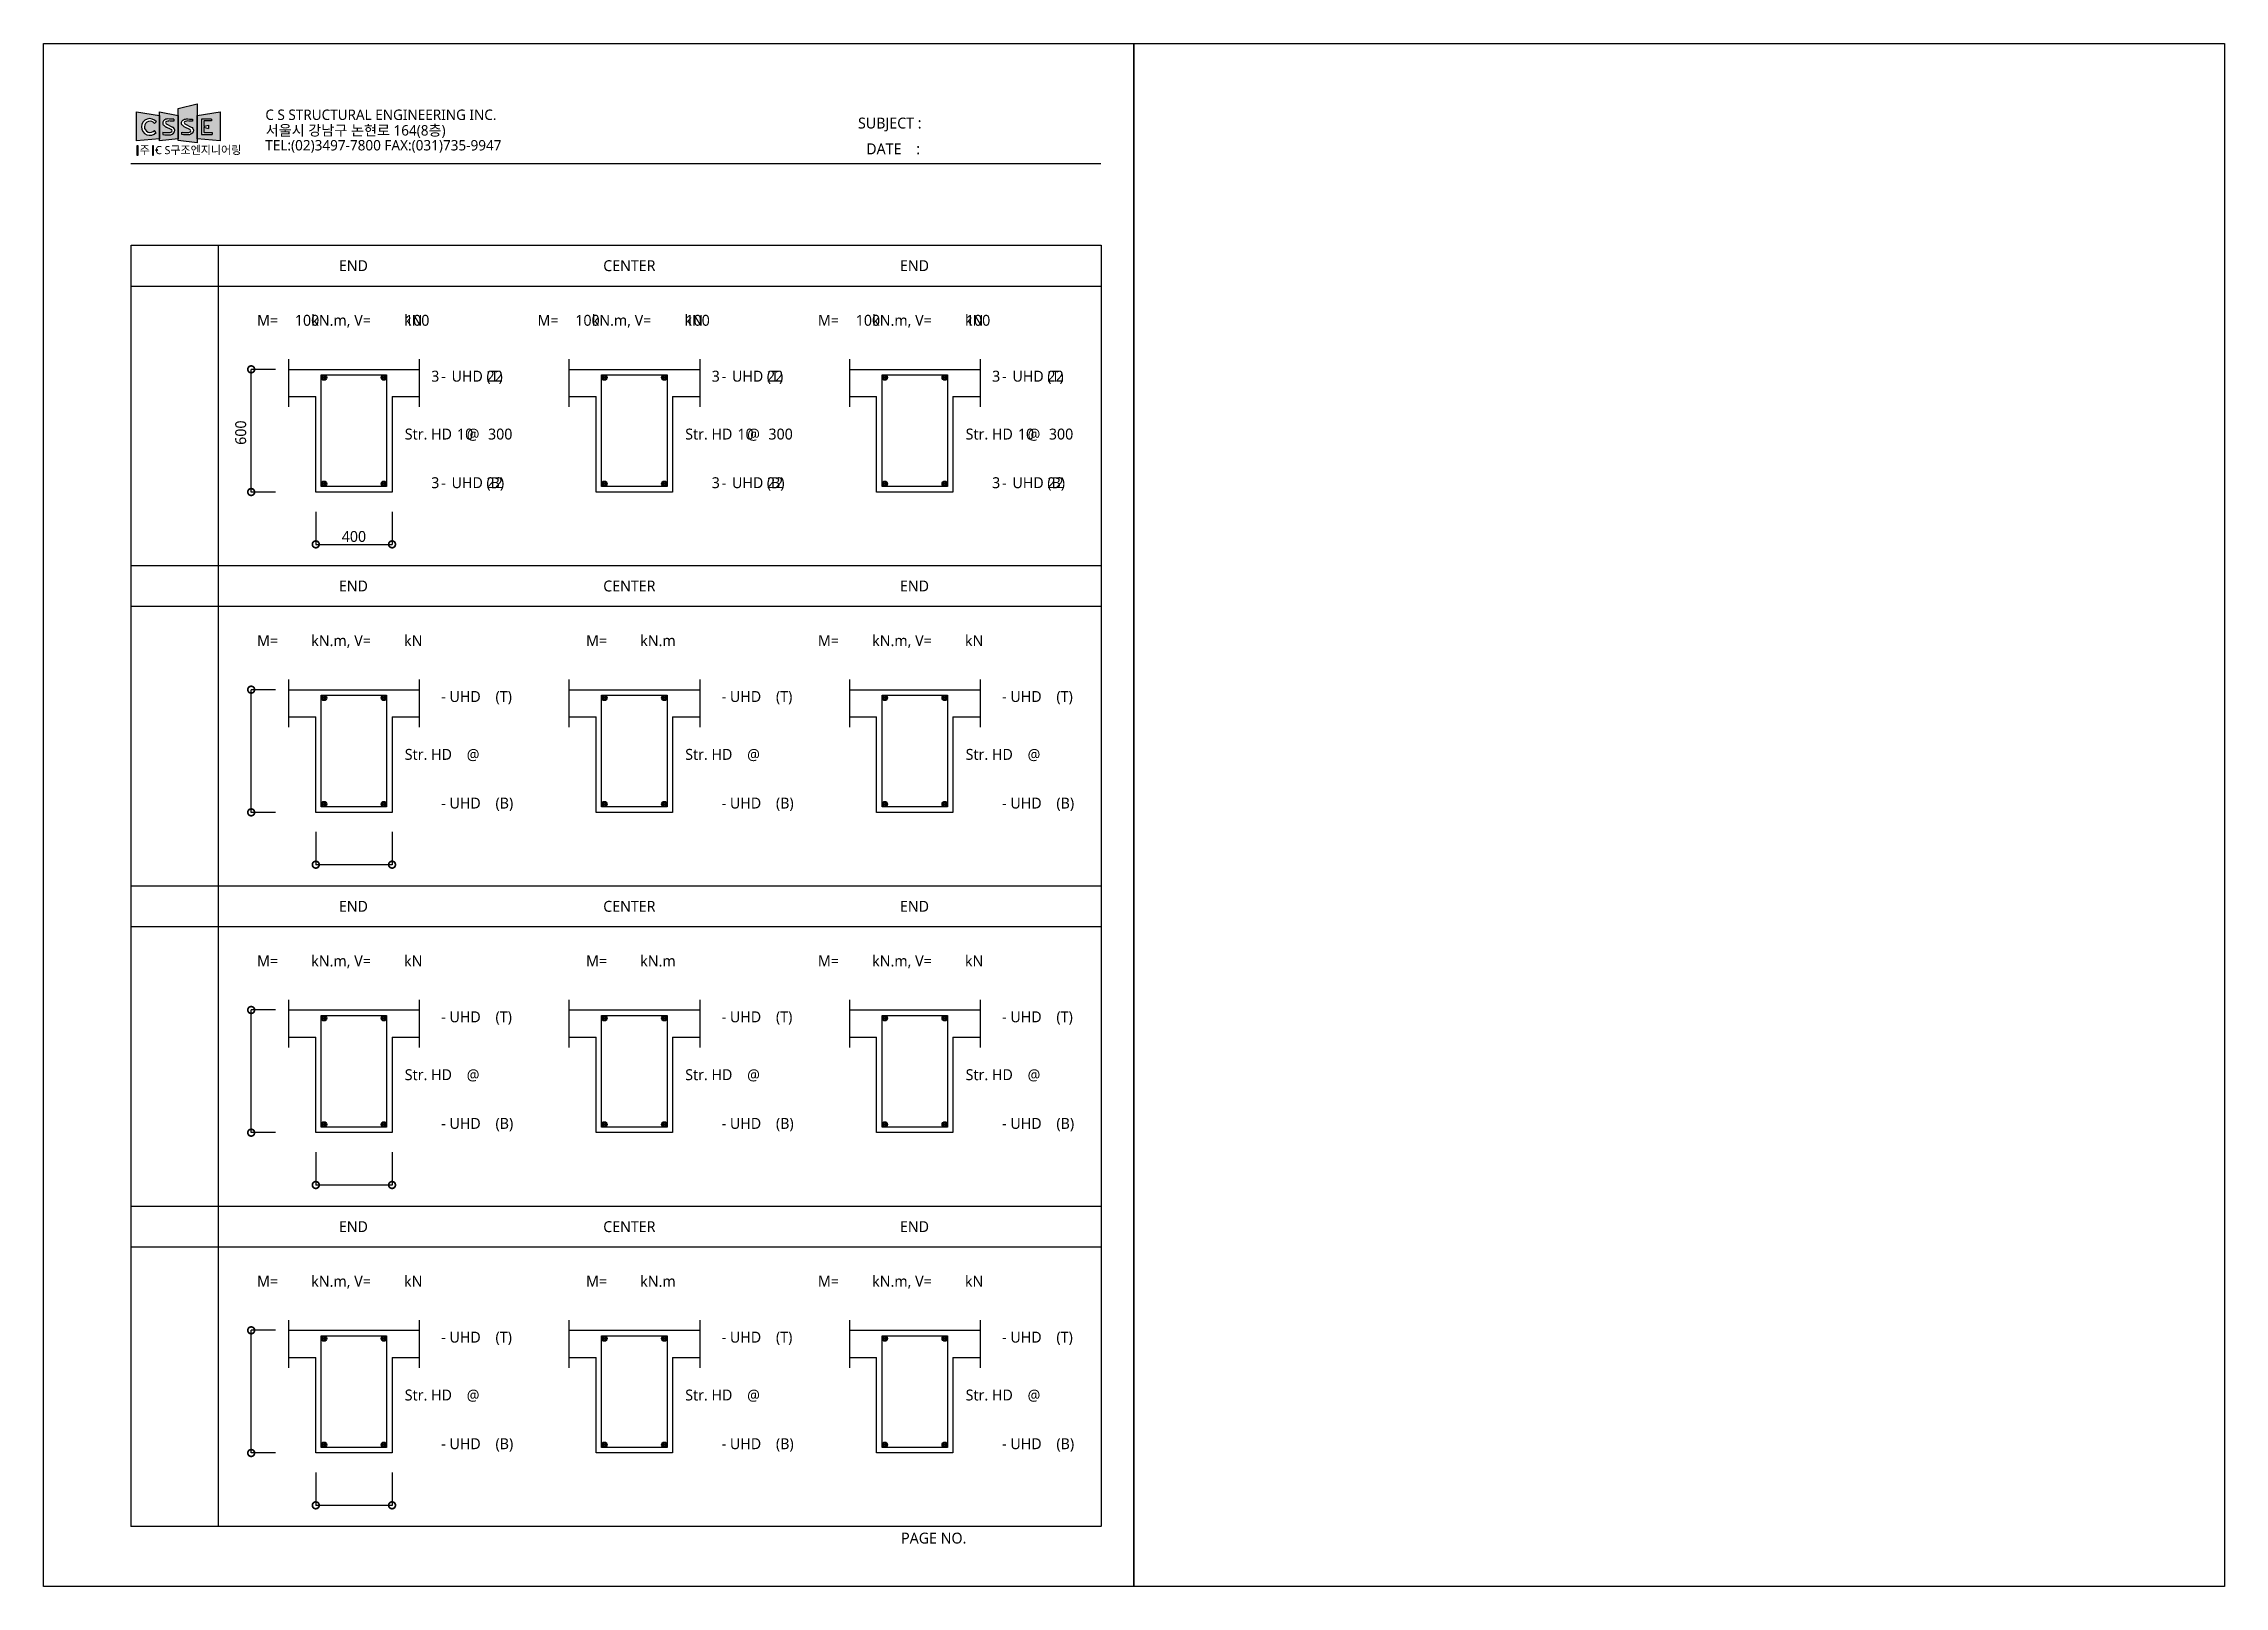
# Model space of a CAD drawing. Extents: x 62919 to 75973, y 70087 to 107139.
# Drawn here: x 62919 to 70921, y 81405 to 87064 of the extents above; entities that cross this region are included whole.
import ezdxf

# ---------------------------------------------------------------- set-up
doc = ezdxf.new("R2010")
doc.units = 0
doc.header["$LTSCALE"] = 50
doc.header["$MEASUREMENT"] = 0
doc.header["$PDMODE"] = 3
doc.layers.get('0').update_dxf_attribs({"linetype": 'CONTINUOUS'})
doc.layers.get('DEFPOINTS').update_dxf_attribs({"color": 156, "linetype": 'CONTINUOUS'})
for name, color, linetype in [('2', 2, 'CONTINUOUS'), ('DIM', 7, 'CONTINUOUS'), ('edit', 1, 'CONTINUOUS'), ('H', 9, 'CONTINUOUS'), ('TEXT', 3, 'CONTINUOUS')]:
    doc.layers.add(name, color=color, linetype=linetype)
doc.styles.add('12', font='malgun.ttf')
doc.styles.get("Standard").update_dxf_attribs({"font": ''})
doc.styles.get('STANDARD').set_extended_font_data('Hancom Gothic')
doc.dimstyles.get("Standard").update_dxf_attribs({"dimtxt": 40, "dimasz": 50, "dimexe": 0.18, "dimexo": 0.0625, "dimgap": 20, "dimtad": 1, "dimdec": 0, "dimzin": 0, "dimdsep": 46, "dimtxsty": 'STANDARD', "dimblk1": 'DOTSMALL', "dimblk2": 'DOTSMALL', "dimsah": 1, "dimcen": 0.09, "dimclrd": 7, "dimclre": 7, "dimclrt": 7, "dimadec": 0, "dimazin": 0, "dimtfac": 1, "dimtdec": 4, "dimtofl": 0, "dimtmove": 0, "dimatfit": 3, "dimldrblk": 'DOTSMALL', "dimfxl": 1, "dimtolj": 1, "dimtzin": 0, "dimarcsym": 0})

msp = doc.modelspace()

# ---------------------------------------------------------------- texts
at = {"layer": 'edit', "style": '12'}
for s, height, p in [('C S STRUCTURAL ENGINEERING INC.', 38.108, (63732.4, 86784.1)), ('서울시 강남구 논현로 164(8층)', 38.108, (63733.6, 86726.8)), ('주  C S구조엔지니어링', 29.633, (63271, 86658.7)), ('TEL:(02)3497-7800 FAX:(031)735-9947', 38.108, (63732.2, 86672.2)), ('END', 40, (64002.2, 86229.5)), ('CENTER', 40, (64972.3, 86229.5)), ('END', 40, (66061.3, 86229.5)), ('100', 40, (63840.7, 86029.1)), ('100', 40, (64245, 86029.1)), ('100', 40, (64869.9, 86029.1)), ('100', 40, (65274.1, 86029.1)), ('100', 40, (65899, 86029.1)), ('100', 40, (66303.2, 86029.1)), ('3', 40, (64341.1, 85824.1)), ('UHD 22', 40, (64415.8, 85824.1)), ('3', 40, (65370.3, 85824.1)), ('UHD 22', 40, (65444.9, 85824.1)), ('3', 40, (66399.4, 85824.1)), ('UHD 22', 40, (66474, 85824.1)), ('10    300', 40, (64435.7, 85611.8)), ('10    300', 40, (65464.8, 85611.8)), ('10    300', 40, (66493.9, 85611.8)), ('3', 40, (64341.1, 85433.4)), ('UHD 22', 40, (64415.8, 85433.4)), ('3', 40, (65370.3, 85433.4)), ('UHD 22', 40, (65444.9, 85433.4)), ('3', 40, (66399.4, 85433.4)), ('UHD 22', 40, (66474, 85433.4)), ('400', 40, (64012.7, 85236.2))]:
    msp.add_text(s, height=height, dxfattribs=at).set_placement(p)
msp.add_text('600', height=40, rotation=90, dxfattribs=at).set_placement((63661.9, 85592.3))
at = {"layer": 'TEXT', "style": '12'}
for s, p in [('SUBJECT : ', (65907.3, 86752.6)), ('   DATE    : ', (65896.8, 86658)), ('M=         kN.m, V=         kN', (63701.9, 86029.1)), ('M=         kN.m, V=         kN', (64731.1, 86029.1)), ('M=         kN.m, V=         kN', (65760.2, 86029.1)), (' -           (T)', (64364.2, 85824.1)), (' -           (T)', (65393.3, 85824.1)), (' -           (T)', (66422.5, 85824.1)), ('Str. HD    @', (64244, 85611.8)), ('Str. HD    @', (65273.2, 85611.8)), ('Str. HD    @', (66302.3, 85611.8)), (' -           (B)', (64364.2, 85433.2)), (' -           (B)', (65393.3, 85433.2)), (' -           (B)', (66422.5, 85433.2)), ('END', (64002.2, 85054.5)), ('CENTER', (64972.3, 85054.5)), ('END', (66061.3, 85054.5)), ('M=         kN.m, V=         kN', (63701.9, 84854.1)), ('M=         kN.m', (64909.1, 84854.1)), ('M=         kN.m, V=         kN', (65760.2, 84854.1)), (' - UHD    (T)', (64364.2, 84649.1)), (' - UHD    (T)', (65393.3, 84649.1)), (' - UHD    (T)', (66422.5, 84649.1)), ('Str. HD    @', (64244, 84436.8)), ('Str. HD    @', (65273.2, 84436.8)), ('Str. HD    @', (66302.3, 84436.8)), (' - UHD    (B)', (64364.2, 84258.2)), (' - UHD    (B)', (65393.3, 84258.2)), (' - UHD    (B)', (66422.5, 84258.2)), ('END', (64002.2, 83879.5)), ('CENTER', (64972.3, 83879.5)), ('END', (66061.3, 83879.5)), ('M=         kN.m, V=         kN', (63701.9, 83679.1)), ('M=         kN.m', (64909.1, 83679.1)), ('M=         kN.m, V=         kN', (65760.2, 83679.1)), (' - UHD    (T)', (64364.2, 83474.1)), (' - UHD    (T)', (65393.3, 83474.1)), (' - UHD    (T)', (66422.5, 83474.1)), ('Str. HD    @', (64244, 83261.8)), ('Str. HD    @', (65273.2, 83261.8)), ('Str. HD    @', (66302.3, 83261.8)), (' - UHD    (B)', (64364.2, 83083.2)), (' - UHD    (B)', (65393.3, 83083.2)), (' - UHD    (B)', (66422.5, 83083.2)), ('END', (64002.2, 82704.5)), ('CENTER', (64972.3, 82704.5)), ('END', (66061.3, 82704.5)), ('M=         kN.m, V=         kN', (63701.9, 82504.1)), ('M=         kN.m', (64909.1, 82504.1)), ('M=         kN.m, V=         kN', (65760.2, 82504.1)), (' - UHD    (T)', (64364.2, 82299.1)), (' - UHD    (T)', (65393.3, 82299.1)), (' - UHD    (T)', (66422.5, 82299.1)), ('Str. HD    @', (64244, 82086.8)), ('Str. HD    @', (65273.2, 82086.8)), ('Str. HD    @', (66302.3, 82086.8)), (' - UHD    (B)', (64364.2, 81908.2)), (' - UHD    (B)', (65393.3, 81908.2)), (' - UHD    (B)', (66422.5, 81908.2)), ('PAGE NO.', (66065.4, 81562))]:
    msp.add_text(s, height=40, dxfattribs=at).set_placement(p)

# ---------------------------------------------------------------- blocks, each defined once
blk = doc.blocks.new('_DOTSMALL')
at = {"color": 0, "linetype": 'ByBlock', "const_width": 0.5}
blk.add_lwpolyline([(-0.0625, 0, 1), (0.0625, 0, 1)], format="xyb", close=True, dxfattribs=at)
blk = doc.blocks.new('*D108')
at = {"layer": 'DEFPOINTS', "color": 0, "transparency": 16777216}
for p in [(63917.4, 85347.2), (64197.4, 85347.2), (64197.4, 85227.3)]:
    blk.add_point(p, dxfattribs=at)
at = {"layer": 'DIM', "color": 7, "lineweight": -2, "transparency": 16777216}
for p, q in [((63917.4, 85347.1), (63917.4, 85227.1)), ((64197.4, 85347.1), (64197.4, 85227.1)), ((63917.4, 85227.3), (64197.4, 85227.3))]:
    blk.add_line(p, q, dxfattribs=at)
at = {"layer": 'DIM', "color": 7, "lineweight": -2, "transparency": 16777216, "xscale": 50, "yscale": 50, "zscale": 50, "rotation": 180}
blk.add_blockref('_DOTSMALL', (63917.4, 85227.3), dxfattribs=at)
at = {"layer": 'DIM', "color": 7, "lineweight": -2, "transparency": 16777216, "xscale": 50, "yscale": 50, "zscale": 50}
blk.add_blockref('_DOTSMALL', (64197.4, 85227.3), dxfattribs=at)
blk = doc.blocks.new('*D109')
at = {"layer": 'DEFPOINTS', "color": 0, "transparency": 16777216}
for p in [(63680.4, 85869.2), (63770.3, 85869.2), (63770.3, 85419.2)]:
    blk.add_point(p, dxfattribs=at)
at = {"layer": 'DIM', "color": 7, "lineweight": -2, "transparency": 16777216}
for p, q in [((63770.2, 85869.2), (63680.2, 85869.2)), ((63680.4, 85419.2), (63680.4, 85869.2)), ((63770.2, 85419.2), (63680.2, 85419.2))]:
    blk.add_line(p, q, dxfattribs=at)
at = {"layer": 'DIM', "color": 7, "lineweight": -2, "transparency": 16777216, "xscale": 50, "yscale": 50, "zscale": 50}
for p, rotation in [((63680.4, 85869.2), 90), ((63680.4, 85419.2), 270)]:
    blk.add_blockref('_DOTSMALL', p, dxfattribs=dict(at, rotation=rotation))
blk = doc.blocks.new('*D110')
at = {"layer": 'DEFPOINTS', "color": 0, "transparency": 16777216}
for p in [(63680.4, 84694.2), (63770.3, 84694.2), (63770.3, 84244.2)]:
    blk.add_point(p, dxfattribs=at)
at = {"layer": 'DIM', "color": 7, "lineweight": -2, "transparency": 16777216}
for p, q in [((63770.2, 84694.2), (63680.2, 84694.2)), ((63680.4, 84244.2), (63680.4, 84694.2)), ((63770.2, 84244.2), (63680.2, 84244.2))]:
    blk.add_line(p, q, dxfattribs=at)
at = {"layer": 'DIM', "color": 7, "lineweight": -2, "transparency": 16777216, "xscale": 50, "yscale": 50, "zscale": 50}
for p, rotation in [((63680.4, 84694.2), 90), ((63680.4, 84244.2), 270)]:
    blk.add_blockref('_DOTSMALL', p, dxfattribs=dict(at, rotation=rotation))
blk = doc.blocks.new('*D111')
at = {"layer": 'DEFPOINTS', "color": 0, "transparency": 16777216}
for p in [(63917.4, 84172.2), (64197.4, 84172.2), (64197.4, 84052.3)]:
    blk.add_point(p, dxfattribs=at)
at = {"layer": 'DIM', "color": 7, "lineweight": -2, "transparency": 16777216}
for p, q in [((63917.4, 84172.1), (63917.4, 84052.1)), ((64197.4, 84172.1), (64197.4, 84052.1)), ((63917.4, 84052.3), (64197.4, 84052.3))]:
    blk.add_line(p, q, dxfattribs=at)
at = {"layer": 'DIM', "color": 7, "lineweight": -2, "transparency": 16777216, "xscale": 50, "yscale": 50, "zscale": 50, "rotation": 180}
blk.add_blockref('_DOTSMALL', (63917.4, 84052.3), dxfattribs=at)
at = {"layer": 'DIM', "color": 7, "lineweight": -2, "transparency": 16777216, "xscale": 50, "yscale": 50, "zscale": 50}
blk.add_blockref('_DOTSMALL', (64197.4, 84052.3), dxfattribs=at)
blk = doc.blocks.new('*D112')
at = {"layer": 'DEFPOINTS', "color": 0, "transparency": 16777216}
for p in [(63917.4, 82997.2), (64197.4, 82997.2), (64197.4, 82877.3)]:
    blk.add_point(p, dxfattribs=at)
at = {"layer": 'DIM', "color": 7, "lineweight": -2, "transparency": 16777216}
for p, q in [((63917.4, 82997.1), (63917.4, 82877.1)), ((64197.4, 82997.1), (64197.4, 82877.1)), ((63917.4, 82877.3), (64197.4, 82877.3))]:
    blk.add_line(p, q, dxfattribs=at)
at = {"layer": 'DIM', "color": 7, "lineweight": -2, "transparency": 16777216, "xscale": 50, "yscale": 50, "zscale": 50, "rotation": 180}
blk.add_blockref('_DOTSMALL', (63917.4, 82877.3), dxfattribs=at)
at = {"layer": 'DIM', "color": 7, "lineweight": -2, "transparency": 16777216, "xscale": 50, "yscale": 50, "zscale": 50}
blk.add_blockref('_DOTSMALL', (64197.4, 82877.3), dxfattribs=at)
blk = doc.blocks.new('*D113')
at = {"layer": 'DEFPOINTS', "color": 0, "transparency": 16777216}
for p in [(63917.4, 81822.2), (64197.4, 81822.2), (64197.4, 81702.3)]:
    blk.add_point(p, dxfattribs=at)
at = {"layer": 'DIM', "color": 7, "lineweight": -2, "transparency": 16777216}
for p, q in [((63917.4, 81822.1), (63917.4, 81702.1)), ((64197.4, 81822.1), (64197.4, 81702.1)), ((63917.4, 81702.3), (64197.4, 81702.3))]:
    blk.add_line(p, q, dxfattribs=at)
at = {"layer": 'DIM', "color": 7, "lineweight": -2, "transparency": 16777216, "xscale": 50, "yscale": 50, "zscale": 50, "rotation": 180}
blk.add_blockref('_DOTSMALL', (63917.4, 81702.3), dxfattribs=at)
at = {"layer": 'DIM', "color": 7, "lineweight": -2, "transparency": 16777216, "xscale": 50, "yscale": 50, "zscale": 50}
blk.add_blockref('_DOTSMALL', (64197.4, 81702.3), dxfattribs=at)
blk = doc.blocks.new('*D114')
at = {"layer": 'DEFPOINTS', "color": 0, "transparency": 16777216}
for p in [(63680.4, 82344.2), (63770.3, 82344.2), (63770.3, 81894.2)]:
    blk.add_point(p, dxfattribs=at)
at = {"layer": 'DIM', "color": 7, "lineweight": -2, "transparency": 16777216}
for p, q in [((63770.2, 82344.2), (63680.2, 82344.2)), ((63680.4, 81894.2), (63680.4, 82344.2)), ((63770.2, 81894.2), (63680.2, 81894.2))]:
    blk.add_line(p, q, dxfattribs=at)
at = {"layer": 'DIM', "color": 7, "lineweight": -2, "transparency": 16777216, "xscale": 50, "yscale": 50, "zscale": 50}
for p, rotation in [((63680.4, 82344.2), 90), ((63680.4, 81894.2), 270)]:
    blk.add_blockref('_DOTSMALL', p, dxfattribs=dict(at, rotation=rotation))
blk = doc.blocks.new('*D115')
at = {"layer": 'DEFPOINTS', "color": 0, "transparency": 16777216}
for p in [(63680.4, 83519.2), (63770.3, 83519.2), (63770.3, 83069.2)]:
    blk.add_point(p, dxfattribs=at)
at = {"layer": 'DIM', "color": 7, "lineweight": -2, "transparency": 16777216}
for p, q in [((63770.2, 83519.2), (63680.2, 83519.2)), ((63680.4, 83069.2), (63680.4, 83519.2)), ((63770.2, 83069.2), (63680.2, 83069.2))]:
    blk.add_line(p, q, dxfattribs=at)
at = {"layer": 'DIM', "color": 7, "lineweight": -2, "transparency": 16777216, "xscale": 50, "yscale": 50, "zscale": 50}
for p, rotation in [((63680.4, 83519.2), 90), ((63680.4, 83069.2), 270)]:
    blk.add_blockref('_DOTSMALL', p, dxfattribs=dict(at, rotation=rotation))

# ---------------------------------------------------------------- dimensions: what is measured, and where the dimension line sits
at = {"layer": 'DIM'}
for base, p1, p2, picture, middle in [((63680.4, 85869.2), (63770.3, 85419.2), (63770.3, 85869.2), '*D109', (63680.4, 85644.2)), ((63680.4, 84694.2), (63770.3, 84244.2), (63770.3, 84694.2), '*D110', (63680.4, 84469.2)), ((63680.4, 83519.2), (63770.3, 83069.2), (63770.3, 83519.2), '*D115', (63680.4, 83294.2)), ((63680.4, 82344.2), (63770.3, 81894.2), (63770.3, 82344.2), '*D114', (63680.4, 82119.2))]:
    dim = msp.add_linear_dim(base=base, p1=p1, p2=p2, angle=90, text=' ', dimstyle='STANDARD', dxfattribs=at)
    dim.commit()
    dim.dimension.update_dxf_attribs({"geometry": picture, "text_midpoint": middle})
for base, p1, p2, picture, middle in [((64197.4, 85227.3), (63917.4, 85347.2), (64197.4, 85347.2), '*D108', (64057.4, 85227.3)), ((64197.4, 84052.3), (63917.4, 84172.2), (64197.4, 84172.2), '*D111', (64057.4, 84052.3)), ((64197.4, 82877.3), (63917.4, 82997.2), (64197.4, 82997.2), '*D112', (64057.4, 82877.3)), ((64197.4, 81702.3), (63917.4, 81822.2), (64197.4, 81822.2), '*D113', (64057.4, 81702.3))]:
    dim = msp.add_linear_dim(base=base, p1=p1, p2=p2, text=' ', dimstyle='STANDARD', dxfattribs=at)
    dim.commit()
    dim.dimension.update_dxf_attribs({"geometry": picture, "text_midpoint": middle})

# ---------------------------------------------------------------- hatches: boundary and pattern name
at = {"layer": 'edit'}
h = msp.add_hatch(color=256, dxfattribs=at)
h.paths.add_polyline_path([(63481.8, 86843.4), (63413, 86825.7), (63413, 86708.2), (63481.8, 86700.3)])
h.paths.add_polyline_path([(63465.2, 86786.9), (63465.2, 86779.4, 0.013881), (63446.9, 86780.2, 0.08874), (63437.9, 86778.4, 0.605403), (63437.1, 86769.9), (63460.4, 86757.9, -0.23219), (63469.1, 86746.3, -0.384597), (63452.9, 86729.7, -0.048404), (63425.3, 86730.1), (63425.3, 86739.2, 0.055516), (63441.1, 86737.8, 0.069121), (63454.4, 86738.9, 0.348562), (63458.4, 86744.5, 0.283388), (63455.7, 86749), (63437.2, 86757.9, -0.06014), (63428.2, 86764.4, -0.255382), (63424.6, 86773.6, -0.23918), (63429.1, 86782.9, -0.17187), (63442.8, 86787.6, -0.011402)], flags=16)
h = msp.add_hatch(color=256, dxfattribs=at)
h.paths.add_polyline_path([(63344.5, 86800.9), (63259.8, 86814), (63259.8, 86707.3), (63344.5, 86715.2)])
h.paths.add_polyline_path([(63332.3, 86776.9, 2.814949), (63331.1, 86738.5), (63325.2, 86745.9, -2.948244), (63325.8, 86770.9)], flags=16)
h = msp.add_hatch(color=156, dxfattribs=at)
h.paths.add_polyline_path([(63413, 86800.9), (63344.5, 86814), (63344.5, 86707.3), (63413, 86715.2)])
h.paths.add_polyline_path([(63385, 86729.7, 0.375196), (63400.6, 86746.3, 0.23206), (63392, 86757.9), (63368.7, 86769.9, -0.621378), (63369.6, 86778.5, -0.086582), (63378.4, 86780.2, -0.013881), (63396.7, 86779.4), (63396.7, 86786.9, 0.011548), (63374, 86787.6, 0.168477), (63360.6, 86782.9, 0.234186), (63356.1, 86773.9, 0.000003), (63356.1, 86773.9, 0.004726), (63356.1, 86773.6, 0.255382), (63359.8, 86764.4, 0.06014), (63368.7, 86757.9), (63387.1, 86749, -0.288527), (63390, 86744.5, -0.348562), (63385.9, 86738.9, -0.069121), (63372.7, 86737.8, -0.055516), (63356.8, 86739.2), (63356.8, 86730.1, 0.049399)], flags=16)
h = msp.add_hatch(color=156, dxfattribs=at)
h.paths.add_polyline_path([(63567.1, 86707.3), (63567.1, 86814), (63481.8, 86800.9), (63481.8, 86715.2)])
h.paths.add_polyline_path([(63498.4, 86730.2), (63498.4, 86787.4), (63535, 86787.4), (63535, 86780.4), (63507.2, 86780.4), (63507.2, 86760.6), (63523.5, 86765.5), (63523.5, 86752.6), (63507.2, 86757.6), (63507.2, 86738.5), (63536.9, 86738.5), (63536.9, 86730.2)], flags=16)
for points in [[(63265.3, 86689.3), (63261.2, 86689.3), (63261.2, 86654.4), (63265.3, 86654.4)], [(63322.4, 86689.3), (63318.3, 86689.3), (63318.3, 86654.4), (63322.4, 86654.4)]]:
    msp.add_hatch(color=256, dxfattribs=at).paths.add_polyline_path(points)
h = msp.add_hatch(color=256, dxfattribs=at)
edge = h.paths.add_edge_path()
edge.add_arc((63333.2, 86673.7), 2.96, 0, 360)

# ---------------------------------------------------------------- linework, layer by layer
for p, q in [((63238.7, 86624), (66798.7, 86624)), ((63240, 86324.9), (66800, 86324.9)), ((63240, 81624.9), (63240, 86324.9)), ((63560, 81624.9), (63560, 86324.9)), ((66800, 86324.9), (66800, 81624.9)), ((63240, 86174.9), (66800, 86174.9)), ((63817.4, 85869.2), (64297.4, 85869.2)), ((64846.5, 85869.2), (65326.5, 85869.2)), ((65875.6, 85869.2), (66355.6, 85869.2)), ((63817.4, 85769.2), (63917.4, 85769.2)), ((63917.4, 85419.2), (63917.4, 85769.2)), ((64197.4, 85769.2), (64297.4, 85769.2)), ((64197.4, 85769.2), (64197.4, 85419.2)), ((64846.5, 85769.2), (64946.5, 85769.2)), ((64946.5, 85419.2), (64946.5, 85769.2)), ((65226.5, 85769.2), (65326.5, 85769.2)), ((65226.5, 85769.2), (65226.5, 85419.2)), ((65875.6, 85769.2), (65975.6, 85769.2)), ((65975.6, 85419.2), (65975.6, 85769.2)), ((66255.6, 85769.2), (66255.6, 85419.2)), ((66255.6, 85769.2), (66355.6, 85769.2)), ((64197.4, 85419.2), (63917.4, 85419.2)), ((65226.5, 85419.2), (64946.5, 85419.2)), ((66255.6, 85419.2), (65975.6, 85419.2)), ((63240, 85149.9), (66800, 85149.9)), ((63240, 84999.9), (66800, 84999.9)), ((63817.4, 84694.2), (64297.4, 84694.2)), ((64846.5, 84694.2), (65326.5, 84694.2)), ((65875.6, 84694.2), (66355.6, 84694.2)), ((63817.4, 84594.2), (63917.4, 84594.2)), ((63917.4, 84244.2), (63917.4, 84594.2)), ((64197.4, 84594.2), (64297.4, 84594.2)), ((64197.4, 84594.2), (64197.4, 84244.2)), ((64846.5, 84594.2), (64946.5, 84594.2)), ((64946.5, 84244.2), (64946.5, 84594.2)), ((65226.5, 84594.2), (65326.5, 84594.2)), ((65226.5, 84594.2), (65226.5, 84244.2)), ((65875.6, 84594.2), (65975.6, 84594.2)), ((65975.6, 84244.2), (65975.6, 84594.2)), ((66255.6, 84594.2), (66255.6, 84244.2)), ((66255.6, 84594.2), (66355.6, 84594.2)), ((64197.4, 84244.2), (63917.4, 84244.2)), ((65226.5, 84244.2), (64946.5, 84244.2)), ((66255.6, 84244.2), (65975.6, 84244.2)), ((63240, 83974.9), (66800, 83974.9)), ((63240, 83824.9), (66800, 83824.9)), ((63817.4, 83519.2), (64297.4, 83519.2)), ((64846.5, 83519.2), (65326.5, 83519.2)), ((65875.6, 83519.2), (66355.6, 83519.2)), ((63817.4, 83419.2), (63917.4, 83419.2)), ((63917.4, 83069.2), (63917.4, 83419.2)), ((64197.4, 83419.2), (64297.4, 83419.2)), ((64197.4, 83419.2), (64197.4, 83069.2)), ((64846.5, 83419.2), (64946.5, 83419.2)), ((64946.5, 83069.2), (64946.5, 83419.2)), ((65226.5, 83419.2), (65326.5, 83419.2)), ((65226.5, 83419.2), (65226.5, 83069.2)), ((65875.6, 83419.2), (65975.6, 83419.2)), ((65975.6, 83069.2), (65975.6, 83419.2)), ((66255.6, 83419.2), (66255.6, 83069.2)), ((66255.6, 83419.2), (66355.6, 83419.2)), ((64197.4, 83069.2), (63917.4, 83069.2)), ((65226.5, 83069.2), (64946.5, 83069.2)), ((66255.6, 83069.2), (65975.6, 83069.2)), ((63240, 82799.9), (66800, 82799.9)), ((63240, 82649.9), (66800, 82649.9)), ((63817.4, 82344.2), (64297.4, 82344.2)), ((64846.5, 82344.2), (65326.5, 82344.2)), ((65875.6, 82344.2), (66355.6, 82344.2)), ((63817.4, 82244.2), (63917.4, 82244.2)), ((63917.4, 81894.2), (63917.4, 82244.2)), ((64197.4, 82244.2), (64197.4, 81894.2)), ((64197.4, 82244.2), (64297.4, 82244.2)), ((64846.5, 82244.2), (64946.5, 82244.2)), ((64946.5, 81894.2), (64946.5, 82244.2)), ((65226.5, 82244.2), (65326.5, 82244.2)), ((65226.5, 82244.2), (65226.5, 81894.2)), ((65875.6, 82244.2), (65975.6, 82244.2)), ((65975.6, 81894.2), (65975.6, 82244.2)), ((66255.6, 82244.2), (66255.6, 81894.2)), ((66255.6, 82244.2), (66355.6, 82244.2)), ((64197.4, 81894.2), (63917.4, 81894.2)), ((65226.5, 81894.2), (64946.5, 81894.2)), ((66255.6, 81894.2), (65975.6, 81894.2)), ((66798.7, 81624), (63238.7, 81624))]:
    msp.add_line(p, q)
for centre, radius in [((63947.4, 85839.2), 10), ((63947.4, 85839.2), 7), ((63947.4, 85839.2), 4), ((63947.4, 85839.2), 1), ((64167.4, 85839.2), 10), ((64167.4, 85839.2), 7), ((64167.4, 85839.2), 4), ((64167.4, 85839.2), 1), ((64976.5, 85839.2), 10), ((64976.5, 85839.2), 7), ((64976.5, 85839.2), 4), ((64976.5, 85839.2), 1), ((65196.5, 85839.2), 10), ((65196.5, 85839.2), 7), ((65196.5, 85839.2), 4), ((65196.5, 85839.2), 1), ((66005.6, 85839.2), 10), ((66005.6, 85839.2), 7), ((66005.6, 85839.2), 4), ((66005.6, 85839.2), 1), ((66225.6, 85839.2), 10), ((66225.6, 85839.2), 7), ((66225.6, 85839.2), 4), ((66225.6, 85839.2), 1), ((63947.4, 85449.2), 10), ((63947.4, 85449.2), 7), ((63947.4, 85449.2), 4), ((63947.4, 85449.2), 1), ((64167.4, 85449.2), 10), ((64167.4, 85449.2), 7), ((64167.4, 85449.2), 4), ((64167.4, 85449.2), 1), ((64976.5, 85449.2), 10), ((64976.5, 85449.2), 7), ((64976.5, 85449.2), 4), ((64976.5, 85449.2), 1), ((65196.5, 85449.2), 10), ((65196.5, 85449.2), 7), ((65196.5, 85449.2), 4), ((65196.5, 85449.2), 1), ((66005.6, 85449.2), 10), ((66005.6, 85449.2), 7), ((66005.6, 85449.2), 4), ((66005.6, 85449.2), 1), ((66225.6, 85449.2), 10), ((66225.6, 85449.2), 7), ((66225.6, 85449.2), 4), ((66225.6, 85449.2), 1), ((63947.4, 84664.2), 10), ((63947.4, 84664.2), 7), ((64167.4, 84664.2), 10), ((64167.4, 84664.2), 7), ((64976.5, 84664.2), 10), ((64976.5, 84664.2), 7), ((65196.5, 84664.2), 10), ((65196.5, 84664.2), 7), ((66005.6, 84664.2), 10), ((66005.6, 84664.2), 7), ((66225.6, 84664.2), 10), ((66225.6, 84664.2), 7), ((63947.4, 84664.2), 4), ((63947.4, 84664.2), 1), ((64167.4, 84664.2), 4), ((64167.4, 84664.2), 1), ((64976.5, 84664.2), 4), ((64976.5, 84664.2), 1), ((65196.5, 84664.2), 4), ((65196.5, 84664.2), 1), ((66005.6, 84664.2), 4), ((66005.6, 84664.2), 1), ((66225.6, 84664.2), 4), ((66225.6, 84664.2), 1), ((63947.4, 84274.2), 10), ((63947.4, 84274.2), 7), ((63947.4, 84274.2), 4), ((63947.4, 84274.2), 1), ((64167.4, 84274.2), 10), ((64167.4, 84274.2), 7), ((64167.4, 84274.2), 4), ((64167.4, 84274.2), 1), ((64976.5, 84274.2), 10), ((64976.5, 84274.2), 7), ((64976.5, 84274.2), 4), ((64976.5, 84274.2), 1), ((65196.5, 84274.2), 10), ((65196.5, 84274.2), 7), ((65196.5, 84274.2), 4), ((65196.5, 84274.2), 1), ((66005.6, 84274.2), 10), ((66005.6, 84274.2), 7), ((66005.6, 84274.2), 4), ((66005.6, 84274.2), 1), ((66225.6, 84274.2), 10), ((66225.6, 84274.2), 7), ((66225.6, 84274.2), 4), ((66225.6, 84274.2), 1), ((63947.4, 83489.2), 10), ((63947.4, 83489.2), 7), ((63947.4, 83489.2), 4), ((63947.4, 83489.2), 1), ((64167.4, 83489.2), 10), ((64167.4, 83489.2), 7), ((64167.4, 83489.2), 4), ((64167.4, 83489.2), 1), ((64976.5, 83489.2), 10), ((64976.5, 83489.2), 7), ((64976.5, 83489.2), 4), ((64976.5, 83489.2), 1), ((65196.5, 83489.2), 10), ((65196.5, 83489.2), 7), ((65196.5, 83489.2), 4), ((65196.5, 83489.2), 1), ((66005.6, 83489.2), 10), ((66005.6, 83489.2), 7), ((66005.6, 83489.2), 4), ((66005.6, 83489.2), 1), ((66225.6, 83489.2), 10), ((66225.6, 83489.2), 7), ((66225.6, 83489.2), 4), ((66225.6, 83489.2), 1), ((63947.4, 83099.2), 10), ((63947.4, 83099.2), 7), ((63947.4, 83099.2), 4), ((63947.4, 83099.2), 1), ((64167.4, 83099.2), 10), ((64167.4, 83099.2), 7), ((64167.4, 83099.2), 4), ((64167.4, 83099.2), 1), ((64976.5, 83099.2), 10), ((64976.5, 83099.2), 7), ((64976.5, 83099.2), 4), ((64976.5, 83099.2), 1), ((65196.5, 83099.2), 10), ((65196.5, 83099.2), 7), ((65196.5, 83099.2), 4), ((65196.5, 83099.2), 1), ((66005.6, 83099.2), 10), ((66005.6, 83099.2), 7), ((66005.6, 83099.2), 4), ((66005.6, 83099.2), 1), ((66225.6, 83099.2), 10), ((66225.6, 83099.2), 7), ((66225.6, 83099.2), 4), ((66225.6, 83099.2), 1), ((63947.4, 82314.2), 10), ((63947.4, 82314.2), 7), ((63947.4, 82314.2), 4), ((63947.4, 82314.2), 1), ((64167.4, 82314.2), 10), ((64167.4, 82314.2), 7), ((64167.4, 82314.2), 4), ((64167.4, 82314.2), 1), ((64976.5, 82314.2), 10), ((64976.5, 82314.2), 7), ((64976.5, 82314.2), 4), ((64976.5, 82314.2), 1), ((65196.5, 82314.2), 10), ((65196.5, 82314.2), 7), ((65196.5, 82314.2), 4), ((65196.5, 82314.2), 1), ((66005.6, 82314.2), 10), ((66005.6, 82314.2), 7), ((66005.6, 82314.2), 4), ((66005.6, 82314.2), 1), ((66225.6, 82314.2), 10), ((66225.6, 82314.2), 7), ((66225.6, 82314.2), 4), ((66225.6, 82314.2), 1), ((63947.4, 81924.2), 10), ((63947.4, 81924.2), 7), ((63947.4, 81924.2), 4), ((63947.4, 81924.2), 1), ((64167.4, 81924.2), 10), ((64167.4, 81924.2), 7), ((64167.4, 81924.2), 4), ((64167.4, 81924.2), 1), ((64976.5, 81924.2), 10), ((64976.5, 81924.2), 7), ((64976.5, 81924.2), 4), ((64976.5, 81924.2), 1), ((65196.5, 81924.2), 10), ((65196.5, 81924.2), 7), ((65196.5, 81924.2), 4), ((65196.5, 81924.2), 1), ((66005.6, 81924.2), 10), ((66005.6, 81924.2), 7), ((66005.6, 81924.2), 4), ((66005.6, 81924.2), 1), ((66225.6, 81924.2), 10), ((66225.6, 81924.2), 7), ((66225.6, 81924.2), 4), ((66225.6, 81924.2), 1)]:
    msp.add_circle(centre, radius)
at = {"layer": '2'}
for points in [[(63937.4, 85849.2), (64177.4, 85849.2), (64177.4, 85439.2), (63937.4, 85439.2)], [(64966.5, 85849.2), (65206.5, 85849.2), (65206.5, 85439.2), (64966.5, 85439.2)], [(65995.6, 85849.2), (66235.6, 85849.2), (66235.6, 85439.2), (65995.6, 85439.2)], [(63937.4, 84674.2), (64177.4, 84674.2), (64177.4, 84264.2), (63937.4, 84264.2)], [(64966.5, 84674.2), (65206.5, 84674.2), (65206.5, 84264.2), (64966.5, 84264.2)], [(65995.6, 84674.2), (66235.6, 84674.2), (66235.6, 84264.2), (65995.6, 84264.2)], [(63937.4, 83499.2), (64177.4, 83499.2), (64177.4, 83089.2), (63937.4, 83089.2)], [(64966.5, 83499.2), (65206.5, 83499.2), (65206.5, 83089.2), (64966.5, 83089.2)], [(65995.6, 83499.2), (66235.6, 83499.2), (66235.6, 83089.2), (65995.6, 83089.2)], [(63937.4, 82324.2), (64177.4, 82324.2), (64177.4, 81914.2), (63937.4, 81914.2)], [(64966.5, 82324.2), (65206.5, 82324.2), (65206.5, 81914.2), (64966.5, 81914.2)], [(65995.6, 82324.2), (66235.6, 82324.2), (66235.6, 81914.2), (65995.6, 81914.2)]]:
    msp.add_lwpolyline(points, close=True, dxfattribs=at)
at = {"layer": 'DEFPOINTS'}
for points in [[(62918.7, 87064), (66920, 87064), (66920, 81404.9), (62918.7, 81404.9)], [(66920, 87064), (70921.4, 87064), (70921.4, 81404.9), (66920, 81404.9)]]:
    msp.add_lwpolyline(points, close=True, dxfattribs=at)
at = {"layer": 'edit'}
for p, q in [((63332.3, 86776.9), (63325.8, 86770.9)), ((63368.7, 86769.9), (63392, 86757.9)), ((63387.1, 86749), (63368.7, 86757.9)), ((63396.7, 86786.9), (63396.7, 86779.4)), ((63465.2, 86786.9), (63465.2, 86779.4)), ((63535, 86787.4), (63498.4, 86787.4)), ((63498.4, 86787.4), (63498.4, 86730.2)), ((63535, 86780.4), (63507.2, 86780.4)), ((63507.2, 86780.4), (63507.2, 86760.6)), ((63507.2, 86760.6), (63523.5, 86765.5)), ((63507.2, 86757.6), (63523.5, 86752.6)), ((63507.2, 86757.6), (63507.2, 86738.5)), ((63523.5, 86765.5), (63523.5, 86752.6)), ((63535, 86787.4), (63535, 86780.4)), ((63331.1, 86738.5), (63325.2, 86745.9)), ((63356.8, 86730.1), (63356.8, 86739.2)), ((63498.4, 86730.2), (63536.9, 86730.2)), ((63507.2, 86738.5), (63536.9, 86738.5)), ((63536.9, 86738.5), (63536.9, 86730.2))]:
    msp.add_line(p, q, dxfattribs=at)
for points in [[(63413, 86708.2), (63413, 86825.7), (63481.8, 86843.4), (63481.8, 86700.3)], [(63259.8, 86707.3), (63259.8, 86814), (63344.5, 86800.9), (63344.5, 86715.2)], [(63344.5, 86707.3), (63344.5, 86814), (63413, 86800.9), (63413, 86715.2)], [(63481.8, 86715.2), (63481.8, 86800.9), (63567.1, 86814), (63567.1, 86707.3)], [(63265.3, 86689.3), (63261.2, 86689.3), (63261.2, 86654.4), (63265.3, 86654.4)], [(63322.4, 86689.3), (63318.3, 86689.3), (63318.3, 86654.4), (63322.4, 86654.4)]]:
    msp.add_lwpolyline(points, close=True, dxfattribs=at)
msp.add_lwpolyline([(63465.2, 86779.4, 0.013881), (63446.9, 86780.2, 0.086582), (63438.1, 86778.5, 0.621378), (63437.1, 86769.9), (63460.4, 86757.9, -0.23206), (63469.1, 86746.3, -0.375196), (63453.5, 86729.7, -0.049399), (63425.3, 86730.1), (63425.3, 86739.2, 0.055516), (63441.1, 86737.8, 0.069121), (63454.4, 86738.9, 0.348562), (63458.4, 86744.5, 0.288527), (63455.6, 86749), (63437.2, 86757.9, -0.06014), (63428.2, 86764.4, -0.255382), (63424.6, 86773.6, -0.23918), (63429.1, 86782.9, -0.168477), (63442.5, 86787.6, -0.011548), (63465.2, 86786.9)], format="xyb", dxfattribs=at)
msp.add_circle((63333.2, 86673.7), 2.96, dxfattribs=at)
for centre, radius, start, end in [((63308.1, 86758.4), 30.5, 37.29937, 319.06981), ((63309.2, 86758.8), 20.6, 36.03537, 321.09072), ((63366.3, 86772.4), 10.3, 172.99426, 230.29875), ((63367.5, 86773.9), 11.4, 127.2778, 181.08309), ((63391.3, 86798.1), 46.1, 226.83244, 240.59882), ((63374, 86765.9), 21.7, 90, 128.25279), ((63371.3, 86773.9), 4.81, 109.81981, 237.24337), ((63378.9, 86754.1), 26, 91.11075, 110.90444), ((63370.9, 86297.3), 490.3, 86.99244, 89.63885), ((63373.3, 86451), 329.3, 85.93764, 89.11884), ((63384.4, 86743.3), 16.4, 10.46046, 62.71974), ((63371, 86809.8), 72, 258.60252, 271.31276), ((63372.9, 86872.4), 143.2, 263.51605, 274.82835), ((63375.4, 86786.2), 48.4, 266.76758, 282.58386), ((63383.3, 86746.9), 17.3, 275.65598, 357.91951), ((63384.4, 86744.3), 5.56, 285.94915, 2.8156), ((63385, 86744.5), 5, 0.42605, 64.80323)]:
    msp.add_arc(centre, radius, start, end, dxfattribs=at)
at = {"layer": 'H'}
for p, q in [((63817.4, 85906.7), (63817.4, 85731.7)), ((64297.4, 85906.7), (64297.4, 85731.7)), ((64846.5, 85906.7), (64846.5, 85731.7)), ((65326.5, 85906.7), (65326.5, 85731.7)), ((65875.6, 85906.7), (65875.6, 85731.7)), ((66355.6, 85906.7), (66355.6, 85731.7)), ((63817.4, 84731.7), (63817.4, 84556.7)), ((64297.4, 84731.7), (64297.4, 84556.7)), ((64846.5, 84731.7), (64846.5, 84556.7)), ((65326.5, 84731.7), (65326.5, 84556.7)), ((65875.6, 84731.7), (65875.6, 84556.7)), ((66355.6, 84731.7), (66355.6, 84556.7)), ((63817.4, 83556.7), (63817.4, 83381.7)), ((64297.4, 83556.7), (64297.4, 83381.7)), ((64846.5, 83556.7), (64846.5, 83381.7)), ((65326.5, 83556.7), (65326.5, 83381.7)), ((65875.6, 83556.7), (65875.6, 83381.7)), ((66355.6, 83556.7), (66355.6, 83381.7)), ((63817.4, 82381.7), (63817.4, 82206.7)), ((64297.4, 82381.7), (64297.4, 82206.7)), ((64846.5, 82381.7), (64846.5, 82206.7)), ((65326.5, 82381.7), (65326.5, 82206.7)), ((65875.6, 82381.7), (65875.6, 82206.7)), ((66355.6, 82381.7), (66355.6, 82206.7))]:
    msp.add_line(p, q, dxfattribs=at)

msp.set_redraw_order([(e.dxf.handle, doc.entitydb.next_handle()) for e in msp.query("TEXT MTEXT ATTDEF DIMENSION ARC_DIMENSION")])  # texts and dimensions are drawn at this point

doc.saveas('drawing.dxf')
